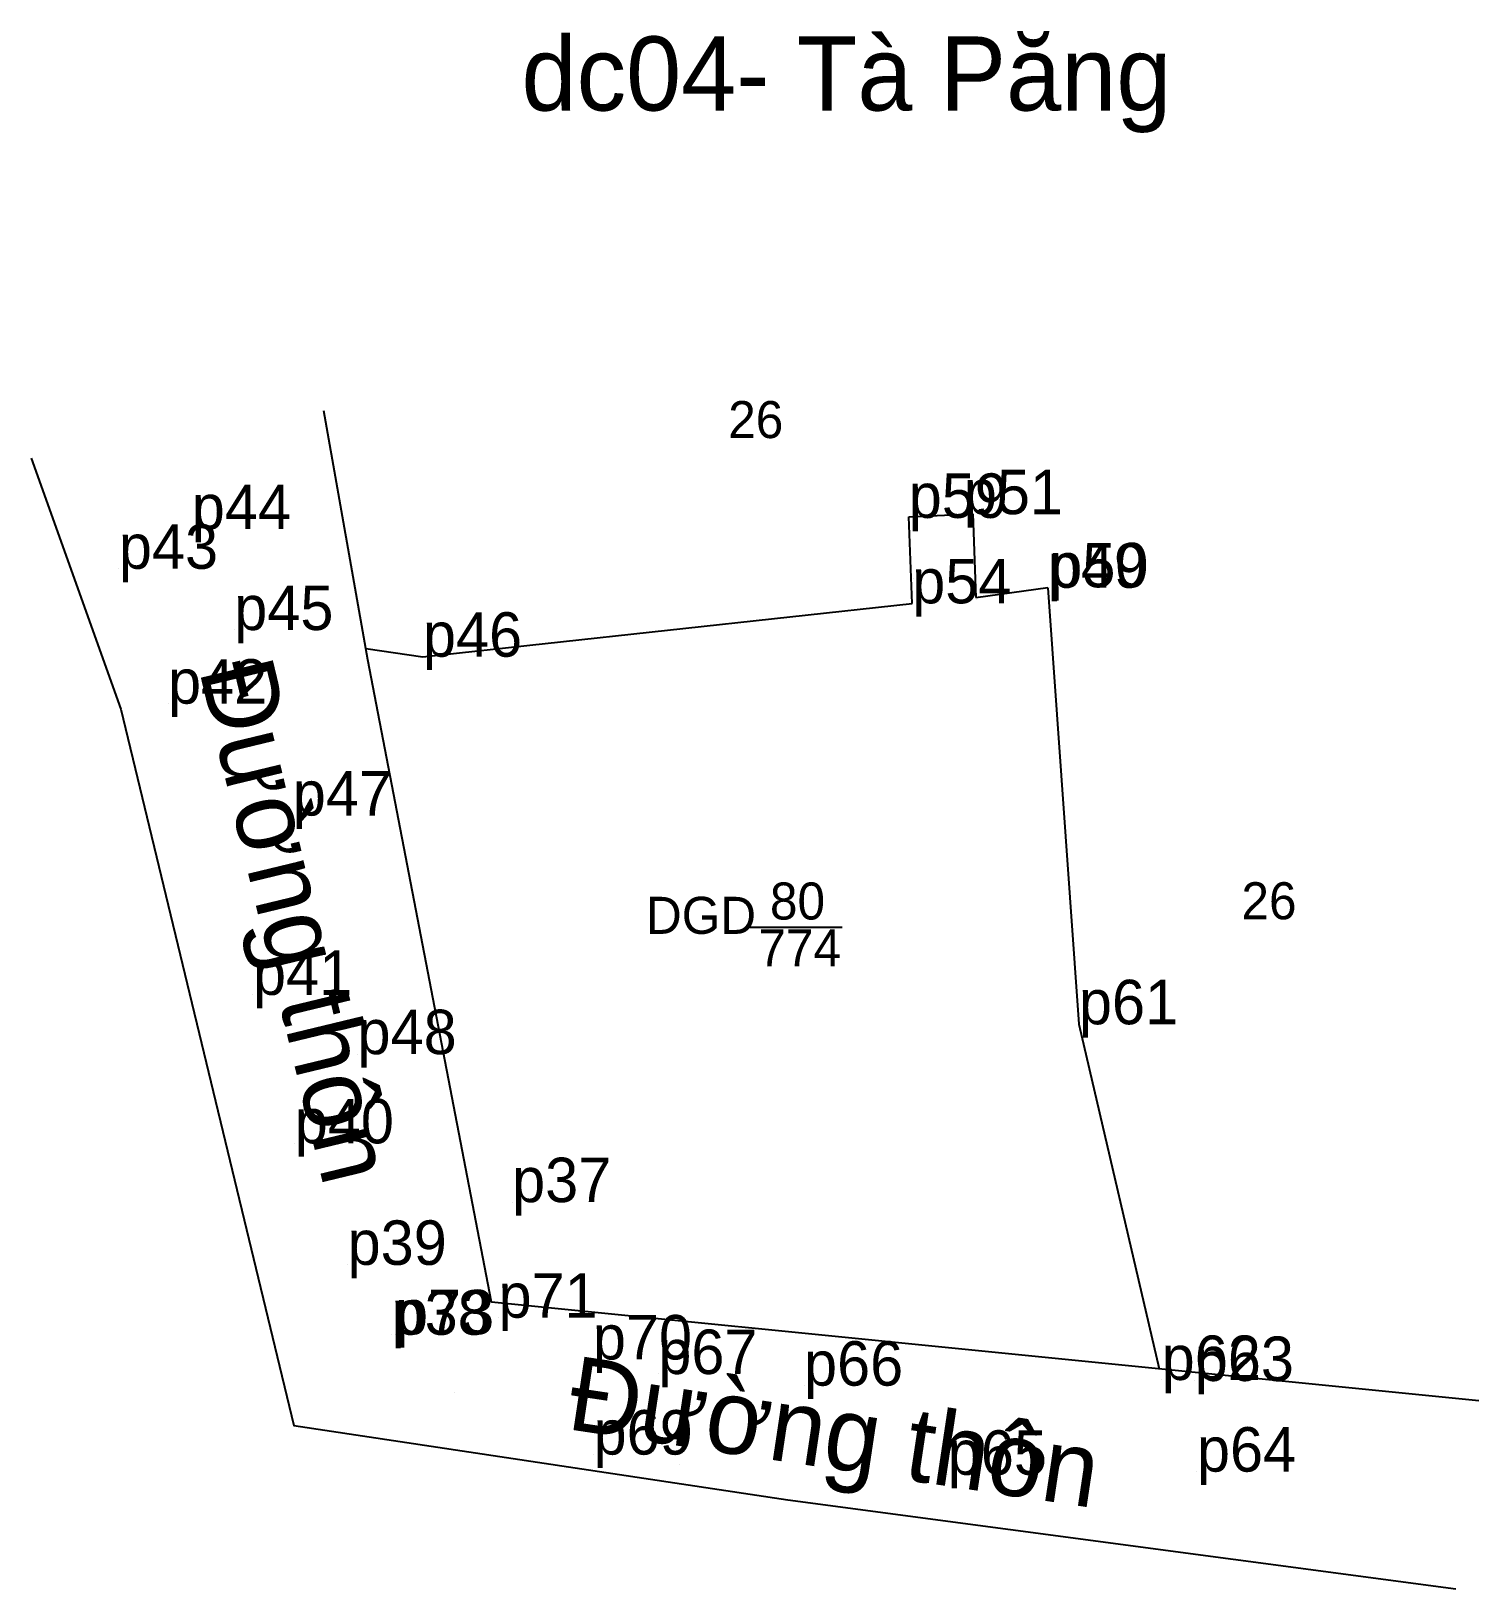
# Model space of a CAD drawing. Extents: x 528333 to 535626, y 1867647 to 1870182.
# Drawn here: x 528333.4 to 528392, y 1870119.4 to 1870182.5 of the extents above; entities that cross this region are included whole.
import ezdxf

# ---------------------------------------------------------------- set-up
doc = ezdxf.new("R2010")
doc.units = 0
for name, color, linetype in [('Level 10', 7, 'Continuous'), ('Level 12', 7, 'Continuous'), ('Level 36', 7, 'Continuous'), ('Level 7', 7, 'Continuous')]:
    doc.layers.add(name, color=color, linetype=linetype)

msp = doc.modelspace()

# ---------------------------------------------------------------- texts
at = {"layer": 'Level 10'}
for s, height, p in [('dc04- Tà Păng', 3, (528353.22, 1870179.24)), ('26', 1.5, (528361.59, 1870165.98)), ('80', 1.5, (528363.28, 1870146.49)), ('26', 1.5, (528382.37, 1870146.5)), ('DGD', 1.5, (528358.26, 1870145.91)), ('774', 1.5, (528362.81, 1870144.59))]:
    msp.add_text(s, height=height, dxfattribs=at).set_placement(p)
for rotation, p in [(283.57043, (528340.16, 1870156.6)), (351.46923, (528355, 1870125.87))]:
    msp.add_text('Đường thôn', height=3, rotation=rotation, dxfattribs=at).set_placement(p)
at = {"layer": 'Level 12'}
for s, p in [('p51', (528371.13, 1870162.9)), ('p51', (528371.13, 1870162.9)), ('p51', (528371.13, 1870162.9)), ('p51', (528371.13, 1870162.9)), ('p51', (528371.13, 1870162.9)), ('p51', (528371.13, 1870162.9)), ('p51', (528371.13, 1870162.9)), ('p51', (528371.13, 1870162.9)), ('p51', (528371.13, 1870162.9)), ('p51', (528371.13, 1870162.9)), ('p44', (528339.87, 1870162.3)), ('p44', (528339.87, 1870162.3)), ('p44', (528339.87, 1870162.3)), ('p44', (528339.87, 1870162.3)), ('p44', (528339.87, 1870162.3)), ('p44', (528339.87, 1870162.3)), ('p44', (528339.87, 1870162.3)), ('p44', (528339.87, 1870162.3)), ('p44', (528339.87, 1870162.3)), ('p44', (528339.87, 1870162.3)), ('p59', (528368.9, 1870162.75)), ('p59', (528368.9, 1870162.75)), ('p59', (528368.9, 1870162.75)), ('p59', (528368.9, 1870162.75)), ('p59', (528368.9, 1870162.75)), ('p59', (528368.9, 1870162.75)), ('p59', (528368.9, 1870162.75)), ('p59', (528368.9, 1870162.75)), ('p59', (528368.9, 1870162.75)), ('p59', (528368.9, 1870162.75)), ('p58', (528368.93, 1870162.74)), ('p58', (528368.93, 1870162.74)), ('p58', (528368.93, 1870162.74)), ('p58', (528368.93, 1870162.74)), ('p58', (528368.93, 1870162.74)), ('p58', (528368.93, 1870162.74)), ('p58', (528368.93, 1870162.74)), ('p58', (528368.93, 1870162.74)), ('p58', (528368.93, 1870162.74)), ('p58', (528368.93, 1870162.74)), ('p60', (528368.93, 1870162.71)), ('p60', (528368.93, 1870162.71)), ('p60', (528368.93, 1870162.71)), ('p60', (528368.93, 1870162.71)), ('p60', (528368.93, 1870162.71)), ('p60', (528368.93, 1870162.71)), ('p60', (528368.93, 1870162.71)), ('p60', (528368.93, 1870162.71)), ('p60', (528368.93, 1870162.71)), ('p60', (528368.93, 1870162.71)), ('p43', (528336.92, 1870160.69)), ('p43', (528336.92, 1870160.69)), ('p43', (528336.92, 1870160.69)), ('p43', (528336.92, 1870160.69)), ('p43', (528336.92, 1870160.69)), ('p43', (528336.92, 1870160.69)), ('p43', (528336.92, 1870160.69)), ('p43', (528336.92, 1870160.69)), ('p43', (528336.92, 1870160.69)), ('p43', (528336.92, 1870160.69)), ('p57', (528369.03, 1870160.25)), ('p57', (528369.03, 1870160.25)), ('p57', (528369.03, 1870160.25)), ('p57', (528369.03, 1870160.25)), ('p57', (528369.03, 1870160.25)), ('p57', (528369.03, 1870160.25)), ('p57', (528369.03, 1870160.25)), ('p57', (528369.03, 1870160.25)), ('p57', (528369.03, 1870160.25)), ('p57', (528369.03, 1870160.25)), ('p56', (528369.08, 1870160.29)), ('p56', (528369.08, 1870160.29)), ('p56', (528369.08, 1870160.29)), ('p56', (528369.08, 1870160.29)), ('p56', (528369.08, 1870160.29)), ('p56', (528369.08, 1870160.29)), ('p56', (528369.08, 1870160.29)), ('p56', (528369.08, 1870160.29)), ('p56', (528369.08, 1870160.29)), ('p56', (528369.08, 1870160.29)), ('p55', (528369.08, 1870160.29)), ('p55', (528369.08, 1870160.29)), ('p55', (528369.08, 1870160.29)), ('p55', (528369.08, 1870160.29)), ('p55', (528369.08, 1870160.29)), ('p55', (528369.08, 1870160.29)), ('p55', (528369.08, 1870160.29)), ('p55', (528369.08, 1870160.29)), ('p55', (528369.08, 1870160.29)), ('p55', (528369.08, 1870160.29)), ('p49', (528374.53, 1870159.92)), ('p49', (528374.53, 1870159.92)), ('p49', (528374.53, 1870159.92)), ('p49', (528374.53, 1870159.92)), ('p49', (528374.53, 1870159.92)), ('p49', (528374.53, 1870159.92)), ('p49', (528374.53, 1870159.92)), ('p49', (528374.53, 1870159.92)), ('p49', (528374.53, 1870159.92)), ('p49', (528374.53, 1870159.92)), ('p50', (528374.59, 1870159.94)), ('p50', (528374.59, 1870159.94)), ('p50', (528374.59, 1870159.94)), ('p50', (528374.59, 1870159.94)), ('p50', (528374.59, 1870159.94)), ('p50', (528374.59, 1870159.94)), ('p50', (528374.59, 1870159.94)), ('p50', (528374.59, 1870159.94)), ('p50', (528374.59, 1870159.94)), ('p50', (528374.59, 1870159.94)), ('p54', (528369.04, 1870159.29)), ('p54', (528369.04, 1870159.29)), ('p54', (528369.04, 1870159.29)), ('p54', (528369.04, 1870159.29)), ('p54', (528369.04, 1870159.29)), ('p54', (528369.04, 1870159.29)), ('p54', (528369.04, 1870159.29)), ('p54', (528369.04, 1870159.29)), ('p54', (528369.04, 1870159.29)), ('p54', (528369.04, 1870159.29)), ('p52', (528371.62, 1870159.52)), ('p52', (528371.62, 1870159.52)), ('p52', (528371.62, 1870159.52)), ('p52', (528371.62, 1870159.52)), ('p52', (528371.62, 1870159.52)), ('p52', (528371.62, 1870159.52)), ('p52', (528371.62, 1870159.52)), ('p52', (528371.62, 1870159.52)), ('p52', (528371.62, 1870159.52)), ('p52', (528371.62, 1870159.52)), ('p53', (528371.64, 1870159.45)), ('p53', (528371.64, 1870159.45)), ('p53', (528371.64, 1870159.45)), ('p53', (528371.64, 1870159.45)), ('p53', (528371.64, 1870159.45)), ('p53', (528371.64, 1870159.45)), ('p53', (528371.64, 1870159.45)), ('p53', (528371.64, 1870159.45)), ('p53', (528371.64, 1870159.45)), ('p53', (528371.64, 1870159.45)), ('p45', (528341.59, 1870158.21)), ('p45', (528341.59, 1870158.21)), ('p45', (528341.59, 1870158.21)), ('p45', (528341.59, 1870158.21)), ('p45', (528341.59, 1870158.21)), ('p45', (528341.59, 1870158.21)), ('p45', (528341.59, 1870158.21)), ('p45', (528341.59, 1870158.21)), ('p45', (528341.59, 1870158.21)), ('p45', (528341.59, 1870158.21)), ('p46', (528349.23, 1870157.13)), ('p46', (528349.23, 1870157.13)), ('p46', (528349.23, 1870157.13)), ('p46', (528349.23, 1870157.13)), ('p46', (528349.23, 1870157.13)), ('p46', (528349.23, 1870157.13)), ('p46', (528349.23, 1870157.13)), ('p46', (528349.23, 1870157.13)), ('p46', (528349.23, 1870157.13)), ('p46', (528349.23, 1870157.13)), ('p42', (528338.91, 1870155.23)), ('p42', (528338.91, 1870155.23)), ('p42', (528338.91, 1870155.23)), ('p42', (528338.91, 1870155.23)), ('p42', (528338.91, 1870155.23)), ('p42', (528338.91, 1870155.23)), ('p42', (528338.91, 1870155.23)), ('p42', (528338.91, 1870155.23)), ('p42', (528338.91, 1870155.23)), ('p42', (528338.91, 1870155.23)), ('p47', (528343.96, 1870150.7)), ('p47', (528343.96, 1870150.7)), ('p47', (528343.96, 1870150.7)), ('p47', (528343.96, 1870150.7)), ('p47', (528343.96, 1870150.7)), ('p47', (528343.96, 1870150.7)), ('p47', (528343.96, 1870150.7)), ('p47', (528343.96, 1870150.7)), ('p47', (528343.96, 1870150.7)), ('p47', (528343.96, 1870150.7)), ('p41', (528342.35, 1870143.44)), ('p41', (528342.35, 1870143.44)), ('p41', (528342.35, 1870143.44)), ('p41', (528342.35, 1870143.44)), ('p41', (528342.35, 1870143.44)), ('p41', (528342.35, 1870143.44)), ('p41', (528342.35, 1870143.44)), ('p41', (528342.35, 1870143.44)), ('p41', (528342.35, 1870143.44)), ('p41', (528342.35, 1870143.44)), ('p61', (528375.79, 1870142.25)), ('p61', (528375.79, 1870142.25)), ('p61', (528375.79, 1870142.25)), ('p61', (528375.79, 1870142.25)), ('p61', (528375.79, 1870142.25)), ('p61', (528375.79, 1870142.25)), ('p61', (528375.79, 1870142.25)), ('p61', (528375.79, 1870142.25)), ('p61', (528375.79, 1870142.25)), ('p61', (528375.79, 1870142.25)), ('p48', (528346.58, 1870141.04)), ('p48', (528346.58, 1870141.04)), ('p48', (528346.58, 1870141.04)), ('p48', (528346.58, 1870141.04)), ('p48', (528346.58, 1870141.04)), ('p48', (528346.58, 1870141.04)), ('p48', (528346.58, 1870141.04)), ('p48', (528346.58, 1870141.04)), ('p48', (528346.58, 1870141.04)), ('p48', (528346.58, 1870141.04)), ('p40', (528344.04, 1870137.43)), ('p40', (528344.04, 1870137.43)), ('p40', (528344.04, 1870137.43)), ('p40', (528344.04, 1870137.43)), ('p40', (528344.04, 1870137.43)), ('p40', (528344.04, 1870137.43)), ('p40', (528344.04, 1870137.43)), ('p40', (528344.04, 1870137.43)), ('p40', (528344.04, 1870137.43)), ('p40', (528344.04, 1870137.43)), ('p37', (528352.84, 1870135.05)), ('p37', (528352.84, 1870135.05)), ('p37', (528352.84, 1870135.05)), ('p37', (528352.84, 1870135.05)), ('p37', (528352.84, 1870135.05)), ('p37', (528352.84, 1870135.05)), ('p37', (528352.84, 1870135.05)), ('p37', (528352.84, 1870135.05)), ('p37', (528352.84, 1870135.05)), ('p37', (528352.84, 1870135.05)), ('p39', (528346.18, 1870132.51)), ('p39', (528346.18, 1870132.51)), ('p39', (528346.18, 1870132.51)), ('p39', (528346.18, 1870132.51)), ('p39', (528346.18, 1870132.51)), ('p39', (528346.18, 1870132.51)), ('p39', (528346.18, 1870132.51)), ('p39', (528346.18, 1870132.51)), ('p39', (528346.18, 1870132.51)), ('p39', (528346.18, 1870132.51)), ('p71', (528352.29, 1870130.37)), ('p71', (528352.29, 1870130.37)), ('p71', (528352.29, 1870130.37)), ('p71', (528352.29, 1870130.37)), ('p71', (528352.29, 1870130.37)), ('p71', (528352.29, 1870130.37)), ('p71', (528352.29, 1870130.37)), ('p71', (528352.29, 1870130.37)), ('p71', (528352.29, 1870130.37)), ('p71', (528352.29, 1870130.37)), ('p38', (528347.96, 1870129.68)), ('p38', (528347.96, 1870129.68)), ('p38', (528347.96, 1870129.68)), ('p38', (528347.96, 1870129.68)), ('p38', (528347.96, 1870129.68)), ('p38', (528347.96, 1870129.68)), ('p38', (528347.96, 1870129.68)), ('p38', (528347.96, 1870129.68)), ('p38', (528347.96, 1870129.68)), ('p38', (528347.96, 1870129.68)), ('p73', (528348.1, 1870129.7)), ('p73', (528348.1, 1870129.7)), ('p73', (528348.1, 1870129.7)), ('p73', (528348.1, 1870129.7)), ('p73', (528348.1, 1870129.7)), ('p73', (528348.1, 1870129.7)), ('p73', (528348.1, 1870129.7)), ('p73', (528348.1, 1870129.7)), ('p73', (528348.1, 1870129.7)), ('p73', (528348.1, 1870129.7)), ('p70', (528356.11, 1870128.68)), ('p70', (528356.11, 1870128.68)), ('p70', (528356.11, 1870128.68)), ('p70', (528356.11, 1870128.68)), ('p70', (528356.11, 1870128.68)), ('p70', (528356.11, 1870128.68)), ('p70', (528356.11, 1870128.68)), ('p70', (528356.11, 1870128.68)), ('p70', (528356.11, 1870128.68)), ('p70', (528356.11, 1870128.68)), ('p67', (528358.76, 1870128.09)), ('p67', (528358.76, 1870128.09)), ('p67', (528358.76, 1870128.09)), ('p67', (528358.76, 1870128.09)), ('p67', (528358.76, 1870128.09)), ('p67', (528358.76, 1870128.09)), ('p67', (528358.76, 1870128.09)), ('p67', (528358.76, 1870128.09)), ('p67', (528358.76, 1870128.09)), ('p67', (528358.76, 1870128.09)), ('p66', (528364.66, 1870127.62)), ('p66', (528364.66, 1870127.62)), ('p66', (528364.66, 1870127.62)), ('p66', (528364.66, 1870127.62)), ('p66', (528364.66, 1870127.62)), ('p66', (528364.66, 1870127.62)), ('p66', (528364.66, 1870127.62)), ('p66', (528364.66, 1870127.62)), ('p66', (528364.66, 1870127.62)), ('p66', (528364.66, 1870127.62)), ('p62', (528379.14, 1870127.85)), ('p62', (528379.14, 1870127.85)), ('p62', (528379.14, 1870127.85)), ('p62', (528379.14, 1870127.85)), ('p62', (528379.14, 1870127.85)), ('p62', (528379.14, 1870127.85)), ('p62', (528379.14, 1870127.85)), ('p62', (528379.14, 1870127.85)), ('p62', (528379.14, 1870127.85)), ('p62', (528379.14, 1870127.85)), ('p63', (528380.48, 1870127.81)), ('p63', (528380.48, 1870127.81)), ('p63', (528380.48, 1870127.81)), ('p63', (528380.48, 1870127.81)), ('p63', (528380.48, 1870127.81)), ('p63', (528380.48, 1870127.81)), ('p63', (528380.48, 1870127.81)), ('p63', (528380.48, 1870127.81)), ('p63', (528380.48, 1870127.81)), ('p63', (528380.48, 1870127.81)), ('p72', (528350.49, 1870127.33)), ('p72', (528350.49, 1870127.33)), ('p72', (528350.49, 1870127.33)), ('p72', (528350.49, 1870127.33)), ('p72', (528350.49, 1870127.33)), ('p72', (528350.49, 1870127.33)), ('p72', (528350.49, 1870127.33)), ('p72', (528350.49, 1870127.33)), ('p72', (528350.49, 1870127.33)), ('p72', (528350.49, 1870127.33)), ('p69', (528356.14, 1870124.83)), ('p69', (528356.14, 1870124.83)), ('p69', (528356.14, 1870124.83)), ('p69', (528356.14, 1870124.83)), ('p69', (528356.14, 1870124.83)), ('p69', (528356.14, 1870124.83)), ('p69', (528356.14, 1870124.83)), ('p69', (528356.14, 1870124.83)), ('p69', (528356.14, 1870124.83)), ('p69', (528356.14, 1870124.83)), ('p68', (528359.6, 1870124.43)), ('p68', (528359.6, 1870124.43)), ('p68', (528359.6, 1870124.43)), ('p68', (528359.6, 1870124.43)), ('p68', (528359.6, 1870124.43)), ('p68', (528359.6, 1870124.43)), ('p68', (528359.6, 1870124.43)), ('p68', (528359.6, 1870124.43)), ('p68', (528359.6, 1870124.43)), ('p68', (528359.6, 1870124.43)), ('p65', (528370.48, 1870124.01)), ('p65', (528370.48, 1870124.01)), ('p65', (528370.48, 1870124.01)), ('p65', (528370.48, 1870124.01)), ('p65', (528370.48, 1870124.01)), ('p65', (528370.48, 1870124.01)), ('p65', (528370.48, 1870124.01)), ('p65', (528370.48, 1870124.01)), ('p65', (528370.48, 1870124.01)), ('p65', (528370.48, 1870124.01)), ('p64', (528380.57, 1870124.14)), ('p64', (528380.57, 1870124.14)), ('p64', (528380.57, 1870124.14)), ('p64', (528380.57, 1870124.14)), ('p64', (528380.57, 1870124.14)), ('p64', (528380.57, 1870124.14)), ('p64', (528380.57, 1870124.14)), ('p64', (528380.57, 1870124.14)), ('p64', (528380.57, 1870124.14)), ('p64', (528380.57, 1870124.14))]:
    msp.add_text(s, height=1.8, dxfattribs=at).set_placement(p)

# ---------------------------------------------------------------- linework, layer by layer
at = {"layer": 'Level 10'}
for p, q in [((528368.9, 1870162.787), (528371.496, 1870162.914)), ((528371.496, 1870162.914), (528371.62, 1870159.531)), ((528369.04, 1870159.29), (528368.9, 1870162.787)), ((528374.533, 1870159.924), (528371.62, 1870159.518)), ((528362.486, 1870146.18), (528366.2, 1870146.18))]:
    msp.add_line(p, q, dxfattribs=at)
for points in [[(528391.983, 1870127.002), (528352, 1870131), (528347, 1870157), (528345.221, 1870167.082)], [(528333.367, 1870165.172), (528337, 1870155), (528344, 1870126), (528364, 1870123), (528391.046, 1870119.394)], [(528374.533, 1870159.924), (528375.792, 1870142.252), (528379.036, 1870128.296)]]:
    msp.add_lwpolyline(points, dxfattribs=at)
at = {"layer": 'Level 36'}
msp.add_lwpolyline([(528346.912, 1870157.458), (528349.23, 1870157.13), (528369.04, 1870159.29)], dxfattribs=at)
at = {"layer": 'Level 7'}
for p, q in [((528371.128, 1870162.896), (528371.128, 1870162.896)), ((528371.128, 1870162.896), (528371.128, 1870162.896)), ((528371.128, 1870162.896), (528371.128, 1870162.896)), ((528371.128, 1870162.896), (528371.128, 1870162.896)), ((528371.128, 1870162.896), (528371.128, 1870162.896)), ((528371.128, 1870162.896), (528371.128, 1870162.896)), ((528371.128, 1870162.896), (528371.128, 1870162.896)), ((528371.128, 1870162.896), (528371.128, 1870162.896)), ((528371.128, 1870162.896), (528371.128, 1870162.896)), ((528371.128, 1870162.896), (528371.128, 1870162.896)), ((528339.868, 1870162.302), (528339.868, 1870162.302)), ((528339.868, 1870162.302), (528339.868, 1870162.302)), ((528339.868, 1870162.302), (528339.868, 1870162.302)), ((528339.868, 1870162.302), (528339.868, 1870162.302)), ((528339.868, 1870162.302), (528339.868, 1870162.302)), ((528339.868, 1870162.302), (528339.868, 1870162.302)), ((528339.868, 1870162.302), (528339.868, 1870162.302)), ((528339.868, 1870162.302), (528339.868, 1870162.302)), ((528339.868, 1870162.302), (528339.868, 1870162.302)), ((528339.868, 1870162.302), (528339.868, 1870162.302)), ((528368.901, 1870162.751), (528368.901, 1870162.751)), ((528368.901, 1870162.751), (528368.901, 1870162.751)), ((528368.901, 1870162.751), (528368.901, 1870162.751)), ((528368.901, 1870162.751), (528368.901, 1870162.751)), ((528368.901, 1870162.751), (528368.901, 1870162.751)), ((528368.901, 1870162.751), (528368.901, 1870162.751)), ((528368.901, 1870162.751), (528368.901, 1870162.751)), ((528368.901, 1870162.751), (528368.901, 1870162.751)), ((528368.901, 1870162.751), (528368.901, 1870162.751)), ((528368.901, 1870162.751), (528368.901, 1870162.751)), ((528368.925, 1870162.712), (528368.925, 1870162.712)), ((528368.925, 1870162.712), (528368.925, 1870162.712)), ((528368.925, 1870162.712), (528368.925, 1870162.712)), ((528368.925, 1870162.712), (528368.925, 1870162.712)), ((528368.925, 1870162.712), (528368.925, 1870162.712)), ((528368.925, 1870162.712), (528368.925, 1870162.712)), ((528368.925, 1870162.712), (528368.925, 1870162.712)), ((528368.925, 1870162.712), (528368.925, 1870162.712)), ((528368.925, 1870162.712), (528368.925, 1870162.712)), ((528368.925, 1870162.712), (528368.925, 1870162.712)), ((528368.933, 1870162.741), (528368.933, 1870162.741)), ((528368.933, 1870162.741), (528368.933, 1870162.741)), ((528368.933, 1870162.741), (528368.933, 1870162.741)), ((528368.933, 1870162.741), (528368.933, 1870162.741)), ((528368.933, 1870162.741), (528368.933, 1870162.741)), ((528368.933, 1870162.741), (528368.933, 1870162.741)), ((528368.933, 1870162.741), (528368.933, 1870162.741)), ((528368.933, 1870162.741), (528368.933, 1870162.741)), ((528368.933, 1870162.741), (528368.933, 1870162.741)), ((528368.933, 1870162.741), (528368.933, 1870162.741)), ((528336.92, 1870160.687), (528336.92, 1870160.687)), ((528336.92, 1870160.687), (528336.92, 1870160.687)), ((528336.92, 1870160.687), (528336.92, 1870160.687)), ((528336.92, 1870160.687), (528336.92, 1870160.687)), ((528336.92, 1870160.687), (528336.92, 1870160.687)), ((528336.92, 1870160.687), (528336.92, 1870160.687)), ((528336.92, 1870160.687), (528336.92, 1870160.687)), ((528336.92, 1870160.687), (528336.92, 1870160.687)), ((528336.92, 1870160.687), (528336.92, 1870160.687)), ((528336.92, 1870160.687), (528336.92, 1870160.687)), ((528369.083, 1870160.291), (528369.083, 1870160.291)), ((528369.083, 1870160.291), (528369.083, 1870160.291)), ((528369.083, 1870160.291), (528369.083, 1870160.291)), ((528369.083, 1870160.291), (528369.083, 1870160.291)), ((528369.083, 1870160.291), (528369.083, 1870160.291)), ((528369.083, 1870160.291), (528369.083, 1870160.291)), ((528369.083, 1870160.291), (528369.083, 1870160.291)), ((528369.083, 1870160.291), (528369.083, 1870160.291)), ((528369.083, 1870160.291), (528369.083, 1870160.291)), ((528369.083, 1870160.291), (528369.083, 1870160.291)), ((528369.084, 1870160.291), (528369.084, 1870160.291)), ((528369.084, 1870160.291), (528369.084, 1870160.291)), ((528369.084, 1870160.291), (528369.084, 1870160.291)), ((528369.084, 1870160.291), (528369.084, 1870160.291)), ((528369.084, 1870160.291), (528369.084, 1870160.291)), ((528369.084, 1870160.291), (528369.084, 1870160.291)), ((528369.084, 1870160.291), (528369.084, 1870160.291)), ((528369.084, 1870160.291), (528369.084, 1870160.291)), ((528369.084, 1870160.291), (528369.084, 1870160.291)), ((528369.084, 1870160.291), (528369.084, 1870160.291)), ((528369.029, 1870160.249), (528369.029, 1870160.249)), ((528369.029, 1870160.249), (528369.029, 1870160.249)), ((528369.029, 1870160.249), (528369.029, 1870160.249)), ((528369.029, 1870160.249), (528369.029, 1870160.249)), ((528369.029, 1870160.249), (528369.029, 1870160.249)), ((528369.029, 1870160.249), (528369.029, 1870160.249)), ((528369.029, 1870160.249), (528369.029, 1870160.249)), ((528369.029, 1870160.249), (528369.029, 1870160.249)), ((528369.029, 1870160.249), (528369.029, 1870160.249)), ((528369.029, 1870160.249), (528369.029, 1870160.249)), ((528374.533, 1870159.924), (528374.533, 1870159.924)), ((528374.533, 1870159.924), (528374.533, 1870159.924)), ((528374.533, 1870159.924), (528374.533, 1870159.924)), ((528374.533, 1870159.924), (528374.533, 1870159.924)), ((528374.533, 1870159.924), (528374.533, 1870159.924)), ((528374.533, 1870159.924), (528374.533, 1870159.924)), ((528374.533, 1870159.924), (528374.533, 1870159.924)), ((528374.533, 1870159.924), (528374.533, 1870159.924)), ((528374.533, 1870159.924), (528374.533, 1870159.924)), ((528374.533, 1870159.924), (528374.533, 1870159.924)), ((528374.589, 1870159.935), (528374.589, 1870159.935)), ((528374.589, 1870159.935), (528374.589, 1870159.935)), ((528374.589, 1870159.935), (528374.589, 1870159.935)), ((528374.589, 1870159.935), (528374.589, 1870159.935)), ((528374.589, 1870159.935), (528374.589, 1870159.935)), ((528374.589, 1870159.935), (528374.589, 1870159.935)), ((528374.589, 1870159.935), (528374.589, 1870159.935)), ((528374.589, 1870159.935), (528374.589, 1870159.935)), ((528374.589, 1870159.935), (528374.589, 1870159.935)), ((528374.589, 1870159.935), (528374.589, 1870159.935)), ((528369.035, 1870159.291), (528369.035, 1870159.291)), ((528369.035, 1870159.291), (528369.035, 1870159.291)), ((528369.035, 1870159.291), (528369.035, 1870159.291)), ((528369.035, 1870159.291), (528369.035, 1870159.291)), ((528369.035, 1870159.291), (528369.035, 1870159.291)), ((528369.035, 1870159.291), (528369.035, 1870159.291)), ((528369.035, 1870159.291), (528369.035, 1870159.291)), ((528369.035, 1870159.291), (528369.035, 1870159.291)), ((528369.035, 1870159.291), (528369.035, 1870159.291)), ((528369.035, 1870159.291), (528369.035, 1870159.291)), ((528371.621, 1870159.524), (528371.621, 1870159.524)), ((528371.621, 1870159.524), (528371.621, 1870159.524)), ((528371.621, 1870159.524), (528371.621, 1870159.524)), ((528371.621, 1870159.524), (528371.621, 1870159.524)), ((528371.621, 1870159.524), (528371.621, 1870159.524)), ((528371.621, 1870159.524), (528371.621, 1870159.524)), ((528371.621, 1870159.524), (528371.621, 1870159.524)), ((528371.621, 1870159.524), (528371.621, 1870159.524)), ((528371.621, 1870159.524), (528371.621, 1870159.524)), ((528371.621, 1870159.524), (528371.621, 1870159.524)), ((528371.639, 1870159.451), (528371.639, 1870159.451)), ((528371.639, 1870159.451), (528371.639, 1870159.451)), ((528371.639, 1870159.451), (528371.639, 1870159.451)), ((528371.639, 1870159.451), (528371.639, 1870159.451)), ((528371.639, 1870159.451), (528371.639, 1870159.451)), ((528371.639, 1870159.451), (528371.639, 1870159.451)), ((528371.639, 1870159.451), (528371.639, 1870159.451)), ((528371.639, 1870159.451), (528371.639, 1870159.451)), ((528371.639, 1870159.451), (528371.639, 1870159.451)), ((528371.639, 1870159.451), (528371.639, 1870159.451)), ((528341.593, 1870158.213), (528341.593, 1870158.213)), ((528341.593, 1870158.213), (528341.593, 1870158.213)), ((528341.593, 1870158.213), (528341.593, 1870158.213)), ((528341.593, 1870158.213), (528341.593, 1870158.213)), ((528341.593, 1870158.213), (528341.593, 1870158.213)), ((528341.593, 1870158.213), (528341.593, 1870158.213)), ((528341.593, 1870158.213), (528341.593, 1870158.213)), ((528341.593, 1870158.213), (528341.593, 1870158.213)), ((528341.593, 1870158.213), (528341.593, 1870158.213)), ((528341.593, 1870158.213), (528341.593, 1870158.213)), ((528349.227, 1870157.131), (528349.227, 1870157.131)), ((528349.227, 1870157.131), (528349.227, 1870157.131)), ((528349.227, 1870157.131), (528349.227, 1870157.131)), ((528349.227, 1870157.131), (528349.227, 1870157.131)), ((528349.227, 1870157.131), (528349.227, 1870157.131)), ((528349.227, 1870157.131), (528349.227, 1870157.131)), ((528349.227, 1870157.131), (528349.227, 1870157.131)), ((528349.227, 1870157.131), (528349.227, 1870157.131)), ((528349.227, 1870157.131), (528349.227, 1870157.131)), ((528349.227, 1870157.131), (528349.227, 1870157.131)), ((528338.913, 1870155.234), (528338.913, 1870155.234)), ((528338.913, 1870155.234), (528338.913, 1870155.234)), ((528338.913, 1870155.234), (528338.913, 1870155.234)), ((528338.913, 1870155.234), (528338.913, 1870155.234)), ((528338.913, 1870155.234), (528338.913, 1870155.234)), ((528338.913, 1870155.234), (528338.913, 1870155.234)), ((528338.913, 1870155.234), (528338.913, 1870155.234)), ((528338.913, 1870155.234), (528338.913, 1870155.234)), ((528338.913, 1870155.234), (528338.913, 1870155.234)), ((528338.913, 1870155.234), (528338.913, 1870155.234)), ((528343.964, 1870150.699), (528343.964, 1870150.699)), ((528343.964, 1870150.699), (528343.964, 1870150.699)), ((528343.964, 1870150.699), (528343.964, 1870150.699)), ((528343.964, 1870150.699), (528343.964, 1870150.699)), ((528343.964, 1870150.699), (528343.964, 1870150.699)), ((528343.964, 1870150.699), (528343.964, 1870150.699)), ((528343.964, 1870150.699), (528343.964, 1870150.699)), ((528343.964, 1870150.699), (528343.964, 1870150.699)), ((528343.964, 1870150.699), (528343.964, 1870150.699)), ((528343.964, 1870150.699), (528343.964, 1870150.699)), ((528342.348, 1870143.438), (528342.348, 1870143.438)), ((528342.348, 1870143.438), (528342.348, 1870143.438)), ((528342.348, 1870143.438), (528342.348, 1870143.438)), ((528342.348, 1870143.438), (528342.348, 1870143.438)), ((528342.348, 1870143.438), (528342.348, 1870143.438)), ((528342.348, 1870143.438), (528342.348, 1870143.438)), ((528342.348, 1870143.438), (528342.348, 1870143.438)), ((528342.348, 1870143.438), (528342.348, 1870143.438)), ((528342.348, 1870143.438), (528342.348, 1870143.438)), ((528342.348, 1870143.438), (528342.348, 1870143.438)), ((528375.792, 1870142.252), (528375.792, 1870142.252)), ((528375.792, 1870142.252), (528375.792, 1870142.252)), ((528375.792, 1870142.252), (528375.792, 1870142.252)), ((528375.792, 1870142.252), (528375.792, 1870142.252)), ((528375.792, 1870142.252), (528375.792, 1870142.252)), ((528375.792, 1870142.252), (528375.792, 1870142.252)), ((528375.792, 1870142.252), (528375.792, 1870142.252)), ((528375.792, 1870142.252), (528375.792, 1870142.252)), ((528375.792, 1870142.252), (528375.792, 1870142.252)), ((528375.792, 1870142.252), (528375.792, 1870142.252)), ((528346.583, 1870141.044), (528346.583, 1870141.044)), ((528346.583, 1870141.044), (528346.583, 1870141.044)), ((528346.583, 1870141.044), (528346.583, 1870141.044)), ((528346.583, 1870141.044), (528346.583, 1870141.044)), ((528346.583, 1870141.044), (528346.583, 1870141.044)), ((528346.583, 1870141.044), (528346.583, 1870141.044)), ((528346.583, 1870141.044), (528346.583, 1870141.044)), ((528346.583, 1870141.044), (528346.583, 1870141.044)), ((528346.583, 1870141.044), (528346.583, 1870141.044)), ((528346.583, 1870141.044), (528346.583, 1870141.044)), ((528344.04, 1870137.432), (528344.04, 1870137.432)), ((528344.04, 1870137.432), (528344.04, 1870137.432)), ((528344.04, 1870137.432), (528344.04, 1870137.432)), ((528344.04, 1870137.432), (528344.04, 1870137.432)), ((528344.04, 1870137.432), (528344.04, 1870137.432)), ((528344.04, 1870137.432), (528344.04, 1870137.432)), ((528344.04, 1870137.432), (528344.04, 1870137.432)), ((528344.04, 1870137.432), (528344.04, 1870137.432)), ((528344.04, 1870137.432), (528344.04, 1870137.432)), ((528344.04, 1870137.432), (528344.04, 1870137.432)), ((528352.844, 1870135.054), (528352.844, 1870135.054)), ((528352.844, 1870135.054), (528352.844, 1870135.054)), ((528352.844, 1870135.054), (528352.844, 1870135.054)), ((528352.844, 1870135.054), (528352.844, 1870135.054)), ((528352.844, 1870135.054), (528352.844, 1870135.054)), ((528352.844, 1870135.054), (528352.844, 1870135.054)), ((528352.844, 1870135.054), (528352.844, 1870135.054)), ((528352.844, 1870135.054), (528352.844, 1870135.054)), ((528352.844, 1870135.054), (528352.844, 1870135.054)), ((528352.844, 1870135.054), (528352.844, 1870135.054)), ((528346.179, 1870132.507), (528346.179, 1870132.507)), ((528346.179, 1870132.507), (528346.179, 1870132.507)), ((528346.179, 1870132.507), (528346.179, 1870132.507)), ((528346.179, 1870132.507), (528346.179, 1870132.507)), ((528346.179, 1870132.507), (528346.179, 1870132.507)), ((528346.179, 1870132.507), (528346.179, 1870132.507)), ((528346.179, 1870132.507), (528346.179, 1870132.507)), ((528346.179, 1870132.507), (528346.179, 1870132.507)), ((528346.179, 1870132.507), (528346.179, 1870132.507)), ((528346.179, 1870132.507), (528346.179, 1870132.507)), ((528352.288, 1870130.367), (528352.288, 1870130.367)), ((528352.288, 1870130.367), (528352.288, 1870130.367)), ((528352.288, 1870130.367), (528352.288, 1870130.367)), ((528352.288, 1870130.367), (528352.288, 1870130.367)), ((528352.288, 1870130.367), (528352.288, 1870130.367)), ((528352.288, 1870130.367), (528352.288, 1870130.367)), ((528352.288, 1870130.367), (528352.288, 1870130.367)), ((528352.288, 1870130.367), (528352.288, 1870130.367)), ((528352.288, 1870130.367), (528352.288, 1870130.367)), ((528352.288, 1870130.367), (528352.288, 1870130.367)), ((528347.961, 1870129.685), (528347.961, 1870129.685)), ((528347.961, 1870129.685), (528347.961, 1870129.685)), ((528347.961, 1870129.685), (528347.961, 1870129.685)), ((528347.961, 1870129.685), (528347.961, 1870129.685)), ((528347.961, 1870129.685), (528347.961, 1870129.685)), ((528347.961, 1870129.685), (528347.961, 1870129.685)), ((528347.961, 1870129.685), (528347.961, 1870129.685)), ((528347.961, 1870129.685), (528347.961, 1870129.685)), ((528347.961, 1870129.685), (528347.961, 1870129.685)), ((528347.961, 1870129.685), (528347.961, 1870129.685)), ((528348.1, 1870129.705), (528348.1, 1870129.705)), ((528348.1, 1870129.705), (528348.1, 1870129.705)), ((528348.1, 1870129.705), (528348.1, 1870129.705)), ((528348.1, 1870129.705), (528348.1, 1870129.705)), ((528348.1, 1870129.705), (528348.1, 1870129.705)), ((528348.1, 1870129.705), (528348.1, 1870129.705)), ((528348.1, 1870129.705), (528348.1, 1870129.705)), ((528348.1, 1870129.705), (528348.1, 1870129.705)), ((528348.1, 1870129.705), (528348.1, 1870129.705)), ((528348.1, 1870129.705), (528348.1, 1870129.705)), ((528356.114, 1870128.684), (528356.114, 1870128.684)), ((528356.114, 1870128.684), (528356.114, 1870128.684)), ((528356.114, 1870128.684), (528356.114, 1870128.684)), ((528356.114, 1870128.684), (528356.114, 1870128.684)), ((528356.114, 1870128.684), (528356.114, 1870128.684)), ((528356.114, 1870128.684), (528356.114, 1870128.684)), ((528356.114, 1870128.684), (528356.114, 1870128.684)), ((528356.114, 1870128.684), (528356.114, 1870128.684)), ((528356.114, 1870128.684), (528356.114, 1870128.684)), ((528356.114, 1870128.684), (528356.114, 1870128.684)), ((528358.757, 1870128.094), (528358.757, 1870128.094)), ((528358.757, 1870128.094), (528358.757, 1870128.094)), ((528358.757, 1870128.094), (528358.757, 1870128.094)), ((528358.757, 1870128.094), (528358.757, 1870128.094)), ((528358.757, 1870128.094), (528358.757, 1870128.094)), ((528358.757, 1870128.094), (528358.757, 1870128.094)), ((528358.757, 1870128.094), (528358.757, 1870128.094)), ((528358.757, 1870128.094), (528358.757, 1870128.094)), ((528358.757, 1870128.094), (528358.757, 1870128.094)), ((528358.757, 1870128.094), (528358.757, 1870128.094)), ((528364.662, 1870127.625), (528364.662, 1870127.625)), ((528364.662, 1870127.625), (528364.662, 1870127.625)), ((528364.662, 1870127.625), (528364.662, 1870127.625)), ((528364.662, 1870127.625), (528364.662, 1870127.625)), ((528364.662, 1870127.625), (528364.662, 1870127.625)), ((528364.662, 1870127.625), (528364.662, 1870127.625)), ((528364.662, 1870127.625), (528364.662, 1870127.625)), ((528364.662, 1870127.625), (528364.662, 1870127.625)), ((528364.662, 1870127.625), (528364.662, 1870127.625)), ((528364.662, 1870127.625), (528364.662, 1870127.625)), ((528379.137, 1870127.852), (528379.137, 1870127.852)), ((528379.137, 1870127.852), (528379.137, 1870127.852)), ((528379.137, 1870127.852), (528379.137, 1870127.852)), ((528379.137, 1870127.852), (528379.137, 1870127.852)), ((528379.137, 1870127.852), (528379.137, 1870127.852)), ((528379.137, 1870127.852), (528379.137, 1870127.852)), ((528379.137, 1870127.852), (528379.137, 1870127.852)), ((528379.137, 1870127.852), (528379.137, 1870127.852)), ((528379.137, 1870127.852), (528379.137, 1870127.852)), ((528379.137, 1870127.852), (528379.137, 1870127.852)), ((528380.475, 1870127.813), (528380.475, 1870127.813)), ((528380.475, 1870127.813), (528380.475, 1870127.813)), ((528380.475, 1870127.813), (528380.475, 1870127.813)), ((528380.475, 1870127.813), (528380.475, 1870127.813)), ((528380.475, 1870127.813), (528380.475, 1870127.813)), ((528380.475, 1870127.813), (528380.475, 1870127.813)), ((528380.475, 1870127.813), (528380.475, 1870127.813)), ((528380.475, 1870127.813), (528380.475, 1870127.813)), ((528380.475, 1870127.813), (528380.475, 1870127.813)), ((528380.475, 1870127.813), (528380.475, 1870127.813)), ((528350.49, 1870127.332), (528350.49, 1870127.332)), ((528350.49, 1870127.332), (528350.49, 1870127.332)), ((528350.49, 1870127.332), (528350.49, 1870127.332)), ((528350.49, 1870127.332), (528350.49, 1870127.332)), ((528350.49, 1870127.332), (528350.49, 1870127.332)), ((528350.49, 1870127.332), (528350.49, 1870127.332)), ((528350.49, 1870127.332), (528350.49, 1870127.332)), ((528350.49, 1870127.332), (528350.49, 1870127.332)), ((528350.49, 1870127.332), (528350.49, 1870127.332)), ((528350.49, 1870127.332), (528350.49, 1870127.332)), ((528356.14, 1870124.829), (528356.14, 1870124.829)), ((528356.14, 1870124.829), (528356.14, 1870124.829)), ((528356.14, 1870124.829), (528356.14, 1870124.829)), ((528356.14, 1870124.829), (528356.14, 1870124.829)), ((528356.14, 1870124.829), (528356.14, 1870124.829)), ((528356.14, 1870124.829), (528356.14, 1870124.829)), ((528356.14, 1870124.829), (528356.14, 1870124.829)), ((528356.14, 1870124.829), (528356.14, 1870124.829)), ((528356.14, 1870124.829), (528356.14, 1870124.829)), ((528356.14, 1870124.829), (528356.14, 1870124.829)), ((528359.601, 1870124.43), (528359.601, 1870124.43)), ((528359.601, 1870124.43), (528359.601, 1870124.43)), ((528359.601, 1870124.43), (528359.601, 1870124.43)), ((528359.601, 1870124.43), (528359.601, 1870124.43)), ((528359.601, 1870124.43), (528359.601, 1870124.43)), ((528359.601, 1870124.43), (528359.601, 1870124.43)), ((528359.601, 1870124.43), (528359.601, 1870124.43)), ((528359.601, 1870124.43), (528359.601, 1870124.43)), ((528359.601, 1870124.43), (528359.601, 1870124.43)), ((528359.601, 1870124.43), (528359.601, 1870124.43)), ((528370.484, 1870124.006), (528370.484, 1870124.006)), ((528370.484, 1870124.006), (528370.484, 1870124.006)), ((528370.484, 1870124.006), (528370.484, 1870124.006)), ((528370.484, 1870124.006), (528370.484, 1870124.006)), ((528370.484, 1870124.006), (528370.484, 1870124.006)), ((528370.484, 1870124.006), (528370.484, 1870124.006)), ((528370.484, 1870124.006), (528370.484, 1870124.006)), ((528370.484, 1870124.006), (528370.484, 1870124.006)), ((528370.484, 1870124.006), (528370.484, 1870124.006)), ((528370.484, 1870124.006), (528370.484, 1870124.006)), ((528380.57, 1870124.135), (528380.57, 1870124.135)), ((528380.57, 1870124.135), (528380.57, 1870124.135)), ((528380.57, 1870124.135), (528380.57, 1870124.135)), ((528380.57, 1870124.135), (528380.57, 1870124.135)), ((528380.57, 1870124.135), (528380.57, 1870124.135)), ((528380.57, 1870124.135), (528380.57, 1870124.135)), ((528380.57, 1870124.135), (528380.57, 1870124.135)), ((528380.57, 1870124.135), (528380.57, 1870124.135)), ((528380.57, 1870124.135), (528380.57, 1870124.135)), ((528380.57, 1870124.135), (528380.57, 1870124.135))]:
    msp.add_line(p, q, dxfattribs=at)

msp.set_redraw_order([(e.dxf.handle, doc.entitydb.next_handle()) for e in msp.query("TEXT MTEXT ATTDEF DIMENSION ARC_DIMENSION")])  # texts and dimensions are drawn at this point

doc.saveas('drawing.dxf')
